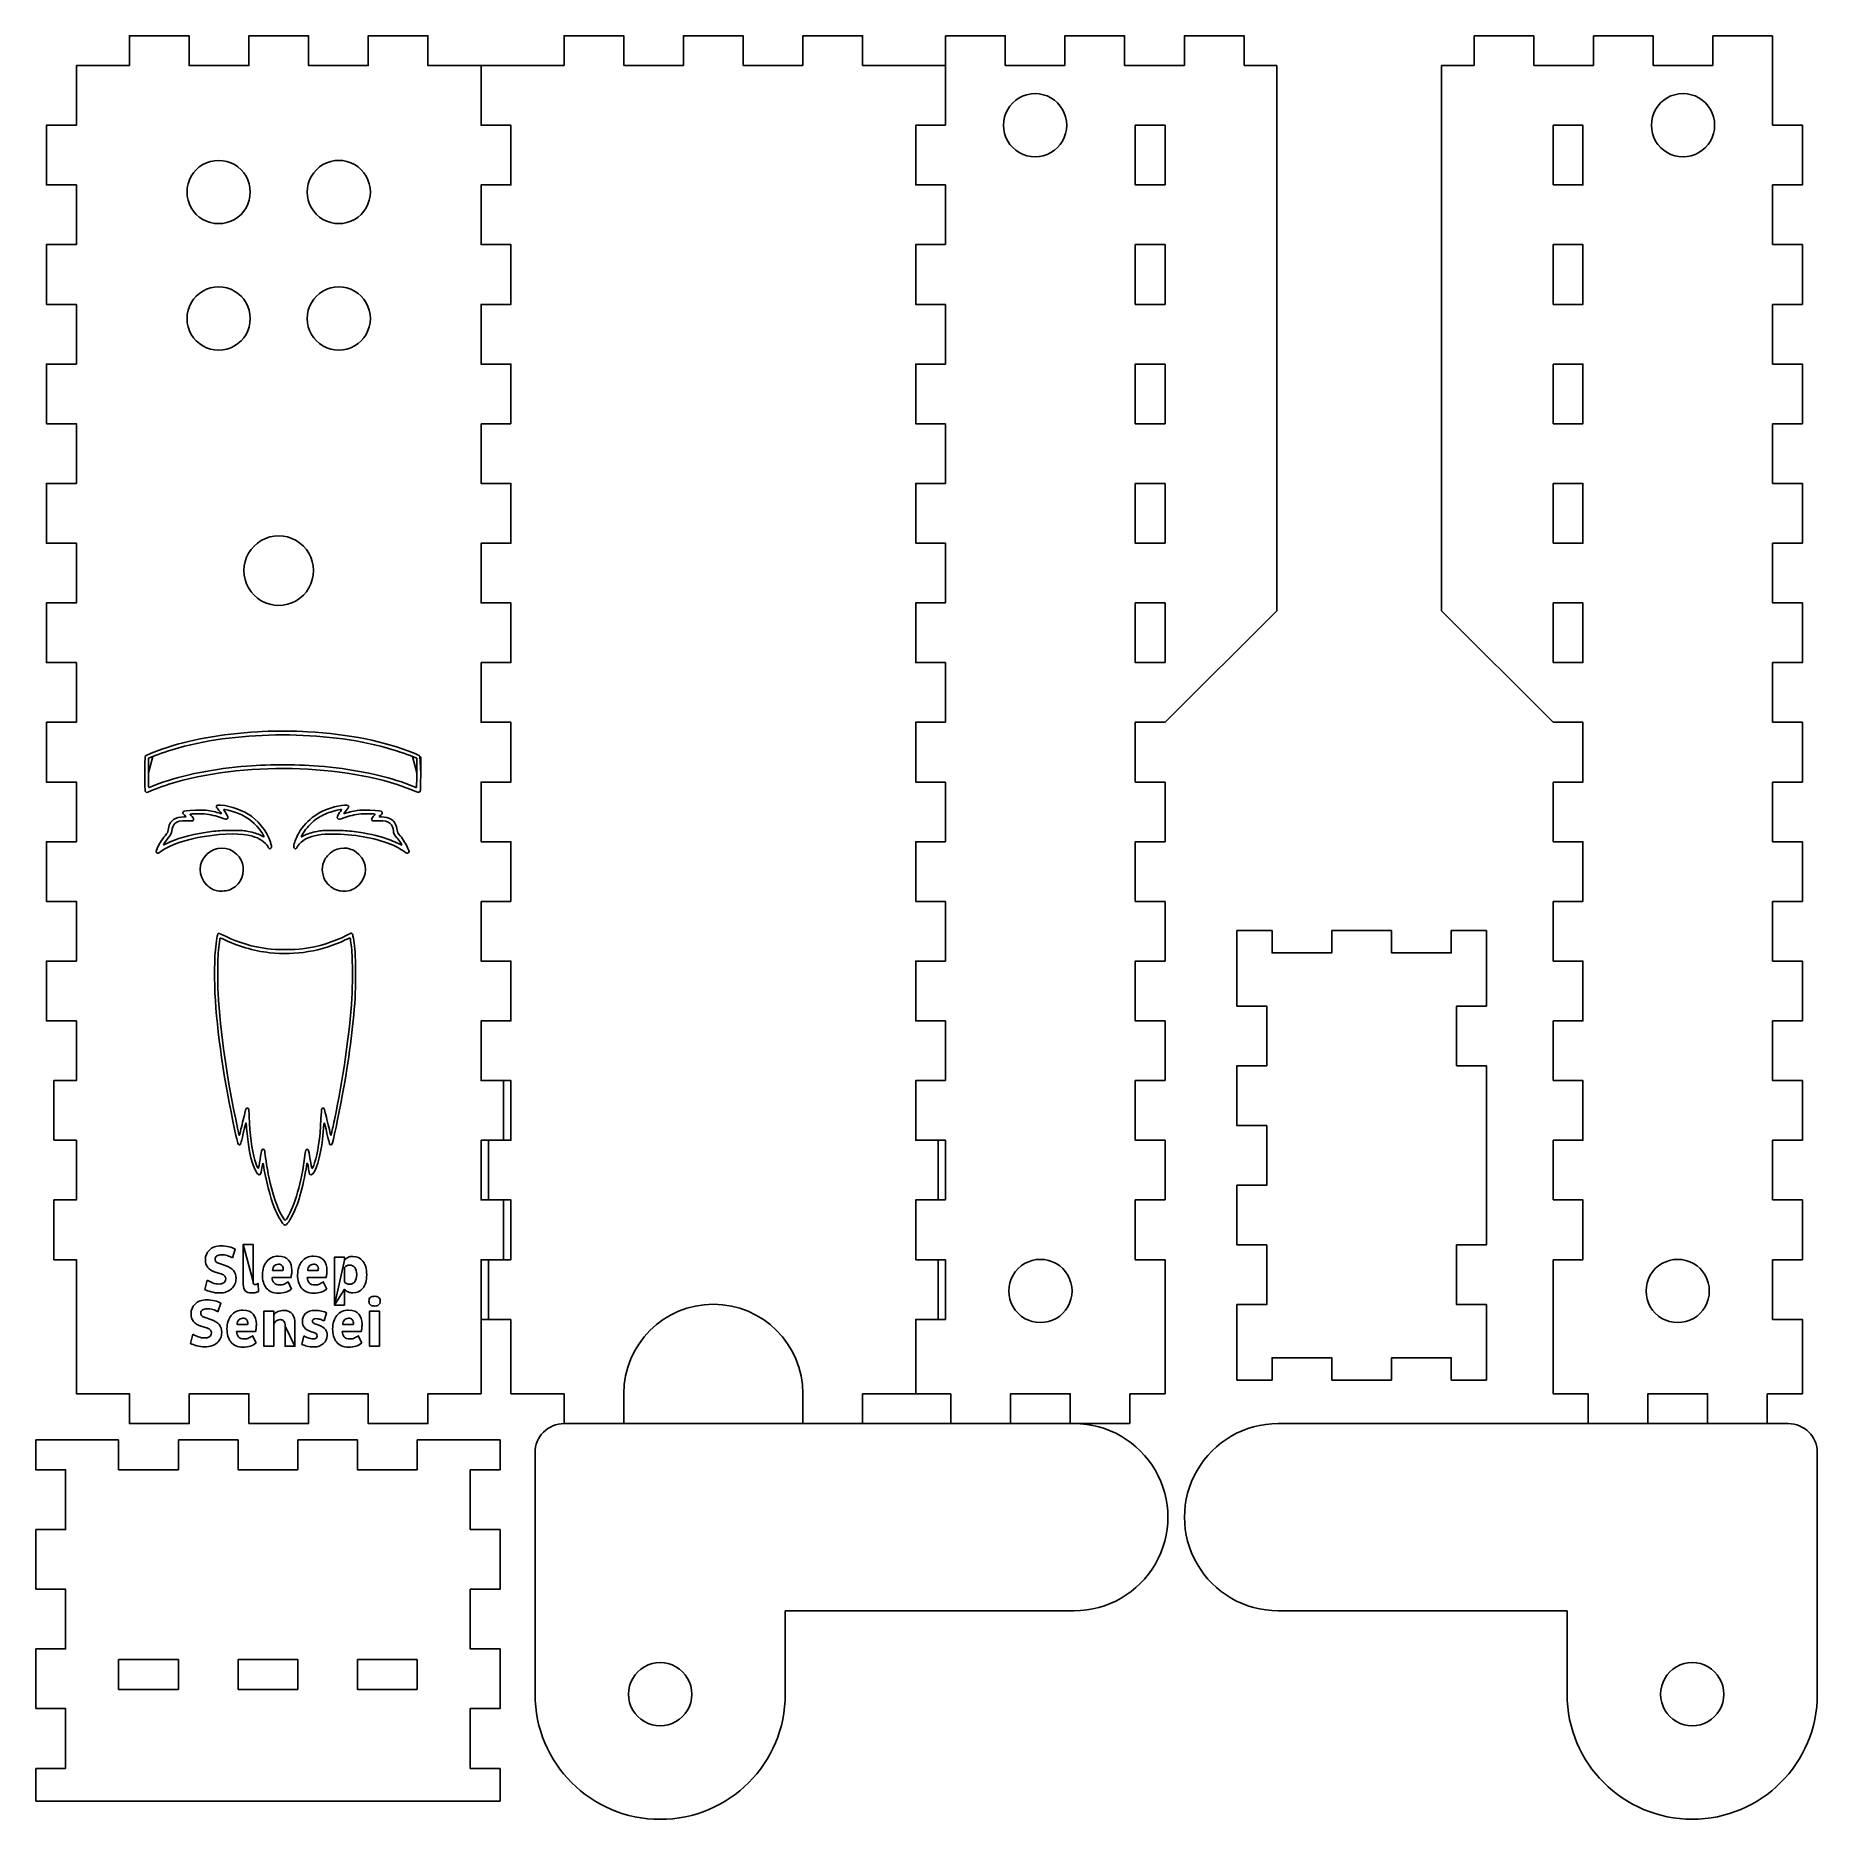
# Model space of a CAD drawing. Extents: x 0.19 to 5.82, y 1.68 to 7.32.
import ezdxf

# ---------------------------------------------------------------- set-up
doc = ezdxf.new("R2010")
doc.units = 0
doc.layers.add('Your_Design', color=7, linetype='CONTINUOUS')

msp = doc.modelspace()

# ---------------------------------------------------------------- linework, layer by layer
at = {"layer": 'Your_Design', "color": 5}
for points in [[(1.856285, 7.228353), (1.425816, 7.228353), (1.425816, 7.322753), (1.237016, 7.322753), (1.237016, 7.228353), (1.048216, 7.228353), (1.048216, 7.322753), (0.859416, 7.322753), (0.859416, 7.228353), (0.670616, 7.228353), (0.670616, 7.322753), (0.481816, 7.322753), (0.481816, 7.228353), (0.313816, 7.228353)], [(1.856285, 7.228353), (1.856285, 7.322753), (2.045085, 7.322753), (2.045085, 7.228353)], [(2.233885, 7.228353), (2.233885, 7.322753), (2.422685, 7.322753), (2.422685, 7.228353)], [(2.611485, 7.228353), (2.611485, 7.322753), (2.800285, 7.322753), (2.800285, 7.228353)], [(3.062754, 7.039553), (3.062754, 7.322753)], [(3.251554, 7.228353), (3.251554, 7.322753), (3.062754, 7.322753)], [(3.629154, 7.228353), (3.629154, 7.322753), (3.440354, 7.322753), (3.440354, 7.228353)], [(4.006754, 7.228353), (4.006754, 7.322753), (3.817954, 7.322753), (3.817954, 7.228353)], [(4.734257, 7.228353), (4.734257, 7.322753)], [(4.734257, 7.322753), (4.923057, 7.322753)], [(4.923057, 7.322753), (4.923057, 7.228353)], [(5.111857, 7.228353), (5.111857, 7.322753)], [(5.111857, 7.322753), (5.300657, 7.322753)], [(5.300657, 7.322753), (5.300657, 7.228353)], [(5.489457, 7.228353), (5.489457, 7.322753)], [(5.489457, 7.322753), (5.678257, 7.322753)], [(5.678257, 7.322753), (5.678257, 7.039553)], [(0.313816, 7.228353), (0.313816, 7.039553), (0.219416, 7.039553), (0.219416, 6.850753), (0.313816, 6.850753), (0.313816, 6.661953), (0.219416, 6.661953), (0.219416, 6.473153), (0.313816, 6.473153), (0.313816, 6.284353), (0.219416, 6.284353), (0.219416, 6.095553)], [(1.593816, 7.228353), (1.593816, 7.039553), (1.688216, 7.039553), (1.688216, 6.850753), (1.593816, 6.850753), (1.593816, 6.661953), (1.688216, 6.661953), (1.688216, 6.473153), (1.593816, 6.473153), (1.593816, 6.284353), (1.688216, 6.284353), (1.688216, 6.095553)], [(2.045085, 7.228353), (2.233885, 7.228353)], [(2.422685, 7.228353), (2.611485, 7.228353)], [(3.062754, 7.228353), (2.800285, 7.228353)], [(3.251554, 7.228353), (3.440354, 7.228353)], [(3.629154, 7.228353), (3.817954, 7.228353)], [(4.006754, 7.228353), (4.109954, 7.228353), (4.109954, 5.504353)], [(4.631057, 7.228353), (4.734257, 7.228353)], [(4.631057, 7.228353), (4.631057, 5.504353)], [(5.111857, 7.228353), (4.923057, 7.228353)], [(5.489457, 7.228353), (5.300657, 7.228353)], [(3.062754, 7.039553), (2.968354, 7.039553), (2.968354, 6.850753), (3.062754, 6.850753)], [(3.757154, 7.039553), (3.662754, 7.039553), (3.662754, 6.850753), (3.757154, 6.850753)], [(3.757154, 7.039553), (3.757154, 6.850753)], [(4.983857, 7.039553), (5.078257, 7.039553), (5.078257, 6.850753), (4.983857, 6.850753)], [(4.983857, 7.039553), (4.983857, 6.850753)], [(5.678257, 7.039553), (5.772657, 7.039553), (5.772657, 6.850753), (5.678257, 6.850753)], [(3.062754, 6.661953), (3.062754, 6.850753)], [(5.678257, 6.661953), (5.678257, 6.850753)], [(3.062754, 6.661953), (2.968354, 6.661953), (2.968354, 6.473153), (3.062754, 6.473153)], [(3.757154, 6.661953), (3.662754, 6.661953), (3.662754, 6.473153), (3.757154, 6.473153)], [(3.757154, 6.661953), (3.757154, 6.473153)], [(4.983857, 6.661953), (5.078257, 6.661953), (5.078257, 6.473153), (4.983857, 6.473153)], [(4.983857, 6.661953), (4.983857, 6.473153)], [(5.678257, 6.661953), (5.772657, 6.661953), (5.772657, 6.473153), (5.678257, 6.473153)], [(3.062754, 6.284353), (3.062754, 6.473153)], [(5.678257, 6.284353), (5.678257, 6.473153)], [(3.062754, 6.284353), (2.968354, 6.284353), (2.968354, 6.095553), (3.062754, 6.095553)], [(3.757154, 6.284353), (3.662754, 6.284353), (3.662754, 6.095553), (3.757154, 6.095553)], [(3.757154, 6.284353), (3.757154, 6.095553)], [(4.983857, 6.284353), (5.078257, 6.284353), (5.078257, 6.095553), (4.983857, 6.095553)], [(4.983857, 6.284353), (4.983857, 6.095553)], [(5.678257, 6.284353), (5.772657, 6.284353), (5.772657, 6.095553), (5.678257, 6.095553)], [(0.243016, 4.018752), (0.313816, 4.018752), (0.313816, 4.207552), (0.219416, 4.207552), (0.219416, 4.396352), (0.313816, 4.396352), (0.313816, 4.585152), (0.219416, 4.585152), (0.219416, 4.773952), (0.313816, 4.773952), (0.313816, 4.962753), (0.219416, 4.962753), (0.219416, 5.151553), (0.313816, 5.151553), (0.313816, 5.340353), (0.219416, 5.340353), (0.219416, 5.529153), (0.313816, 5.529153), (0.313816, 5.717953), (0.219416, 5.717953), (0.219416, 5.906753), (0.313816, 5.906753), (0.313816, 6.095553), (0.219416, 6.095553)], [(1.593816, 5.340353), (1.688216, 5.340353), (1.688216, 5.529153), (1.593816, 5.529153), (1.593816, 5.717953), (1.688216, 5.717953), (1.688216, 5.906753), (1.593816, 5.906753), (1.593816, 6.095553)], [(1.688216, 6.095553), (1.593816, 6.095553)], [(3.062754, 5.906753), (3.062754, 6.095553)], [(5.678257, 5.906753), (5.678257, 6.095553)], [(3.062754, 5.906753), (2.968354, 5.906753), (2.968354, 5.717953)], [(3.757154, 5.906753), (3.662754, 5.906753), (3.662754, 5.717953), (3.757154, 5.717953)], [(3.757154, 5.906753), (3.757154, 5.717953)], [(4.983857, 5.906753), (5.078257, 5.906753), (5.078257, 5.717953), (4.983857, 5.717953)], [(4.983857, 5.906753), (4.983857, 5.717953)], [(5.678257, 5.906753), (5.772657, 5.906753), (5.772657, 5.717953), (5.678257, 5.717953)], [(2.968354, 5.717953), (3.062754, 5.717953)], [(3.062754, 5.529153), (3.062754, 5.717953)], [(5.678257, 5.717953), (5.678257, 5.529153), (5.772657, 5.529153), (5.772657, 5.340353), (5.678257, 5.340353)], [(3.062754, 5.529153), (2.968354, 5.529153), (2.968354, 5.340353), (3.062754, 5.340353)], [(3.757154, 5.529153), (3.662754, 5.529153), (3.662754, 5.340353), (3.757154, 5.340353)], [(3.757154, 5.529153), (3.757154, 5.340353)], [(4.983857, 5.529153), (5.078257, 5.529153), (5.078257, 5.340353), (4.983857, 5.340353)], [(4.983857, 5.529153), (4.983857, 5.340353)], [(4.109954, 5.504353), (3.757154, 5.151553)], [(4.631057, 5.504353), (4.983857, 5.151553)], [(1.688216, 4.585152), (1.688216, 4.773952), (1.593816, 4.773952), (1.593816, 4.962753), (1.688216, 4.962753), (1.688216, 5.151553), (1.593816, 5.151553), (1.593816, 5.340353)], [(3.062754, 5.151553), (3.062754, 5.340353)], [(5.678257, 5.151553), (5.678257, 5.340353)], [(3.062754, 5.151553), (2.968354, 5.151553), (2.968354, 4.962753), (3.062754, 4.962753)], [(3.757154, 5.151553), (3.662754, 5.151553), (3.662754, 4.962753), (3.757154, 4.962753)], [(4.983857, 5.151553), (5.078257, 5.151553), (5.078257, 4.962753), (4.983857, 4.962753)], [(5.678257, 5.151553), (5.772657, 5.151553), (5.772657, 4.962753), (5.678257, 4.962753)], [(3.062754, 4.773952), (3.062754, 4.962753)], [(3.757154, 4.773952), (3.757154, 4.962753)], [(4.983857, 4.773952), (4.983857, 4.962753)], [(5.678257, 4.773952), (5.678257, 4.962753)], [(3.062754, 4.773952), (2.968354, 4.773952), (2.968354, 4.585152)], [(3.757154, 4.773952), (3.662754, 4.773952), (3.662754, 4.585152), (3.757154, 4.585152)], [(4.983857, 4.773952), (5.078257, 4.773952), (5.078257, 4.585152), (4.983857, 4.585152)], [(5.678257, 4.773952), (5.772657, 4.773952), (5.772657, 4.585152), (5.678257, 4.585152)], [(1.593816, 4.585152), (1.688216, 4.585152)], [(1.593816, 3.028353), (1.593816, 3.452352), (1.688216, 3.452352), (1.688216, 3.641152), (1.593816, 3.641152), (1.593816, 3.829952), (1.688216, 3.829952), (1.688216, 4.018752), (1.593816, 4.018752), (1.593816, 4.207552), (1.688216, 4.207552), (1.688216, 4.396352), (1.593816, 4.396352), (1.593816, 4.585152)], [(2.968354, 4.585152), (3.062754, 4.585152)], [(3.062754, 4.396352), (3.062754, 4.585152)], [(3.757154, 4.585152), (3.757154, 4.396352)], [(4.983857, 4.396352), (4.983857, 4.585152)], [(5.678257, 4.396352), (5.678257, 4.585152)], [(3.984343, 3.07136), (3.984343, 3.310229), (4.078743, 3.310229), (4.078743, 3.499029), (3.984343, 3.499029), (3.984343, 3.687829), (4.078743, 3.687829), (4.078743, 3.876629), (3.984343, 3.876629), (3.984343, 4.065429), (4.078743, 4.065429), (4.078743, 4.254229), (3.984343, 4.254229), (3.984343, 4.493098)], [(3.984343, 4.493098), (4.095543, 4.493098)], [(4.095543, 4.493098), (4.095543, 4.422298), (4.284343, 4.422298), (4.284343, 4.493098)], [(4.284343, 4.493098), (4.473143, 4.493098)], [(4.473143, 4.493098), (4.473143, 4.422298), (4.661943, 4.422298), (4.661943, 4.493098)], [(4.661943, 4.493098), (4.773143, 4.493098)], [(4.773143, 4.493098), (4.773143, 4.254229), (4.678743, 4.254229), (4.678743, 4.065429), (4.773143, 4.065429), (4.773143, 3.499029), (4.678743, 3.499029), (4.678743, 3.310229), (4.773143, 3.310229), (4.773143, 3.07136)], [(3.062754, 4.396352), (2.968354, 4.396352), (2.968354, 4.207552), (3.062754, 4.207552)], [(3.757154, 4.396352), (3.662754, 4.396352), (3.662754, 4.207552), (3.757154, 4.207552)], [(4.983857, 4.396352), (5.078257, 4.396352), (5.078257, 4.207552), (4.983857, 4.207552)], [(5.678257, 4.396352), (5.772657, 4.396352), (5.772657, 4.207552), (5.678257, 4.207552)], [(3.062754, 4.018752), (3.062754, 4.207552)], [(3.757154, 4.207552), (3.757154, 4.018752)], [(4.983857, 4.018752), (4.983857, 4.207552)], [(5.678257, 4.207552), (5.678257, 4.018752), (5.772657, 4.018752), (5.772657, 3.829952), (5.678257, 3.829952)], [(0.243016, 4.018752), (0.243016, 3.829952)], [(1.664616, 4.018752), (1.664616, 3.829952)], [(3.062754, 4.018752), (2.968354, 4.018752), (2.968354, 3.829952), (3.062754, 3.829952)], [(3.757154, 4.018752), (3.662754, 4.018752), (3.662754, 3.829952), (3.757154, 3.829952)], [(4.983857, 4.018752), (5.078257, 4.018752), (5.078257, 3.829952), (4.983857, 3.829952)], [(0.243016, 3.641152), (0.313816, 3.641152), (0.313816, 3.829952), (0.243016, 3.829952)], [(1.617416, 3.829952), (1.617416, 3.641152)], [(3.039154, 3.829952), (3.039154, 3.641152)], [(3.062754, 3.641152), (3.062754, 3.829952)], [(3.757154, 3.829952), (3.757154, 3.641152)], [(4.983857, 3.641152), (4.983857, 3.829952)], [(5.678257, 3.641152), (5.678257, 3.829952)], [(0.243016, 3.641152), (0.243016, 3.452352)], [(1.664616, 3.641152), (1.664616, 3.452352)], [(3.062754, 3.641152), (2.968354, 3.641152), (2.968354, 3.452352)], [(3.757154, 3.641152), (3.662754, 3.641152), (3.662754, 3.452352), (3.757154, 3.452352)], [(4.983857, 3.641152), (5.078257, 3.641152), (5.078257, 3.452352), (4.983857, 3.452352)], [(5.678257, 3.641152), (5.772657, 3.641152), (5.772657, 3.452352), (5.678257, 3.452352)], [(1.593954, 3.028353), (1.425885, 3.028353), (1.425885, 2.933953), (1.237085, 2.933953), (1.237085, 3.028353), (1.048285, 3.028353), (1.048285, 2.933953), (0.859485, 2.933953), (0.859485, 3.028353), (0.670685, 3.028353), (0.670685, 2.933953), (0.481885, 2.933953), (0.481885, 3.028353), (0.313816, 3.028353), (0.313816, 3.452352), (0.243016, 3.452352)], [(1.617416, 3.452352), (1.617416, 3.263552)], [(2.968354, 3.452352), (3.062754, 3.452352)], [(3.039154, 3.452352), (3.039154, 3.263552)], [(3.062754, 3.263552), (3.062754, 3.452352)], [(3.757154, 3.452352), (3.757154, 3.028353)], [(5.095057, 3.028353), (4.983857, 3.028353), (4.983857, 3.452352)], [(5.678257, 3.263552), (5.678257, 3.452352)], [(1.688216, 3.263552), (1.593816, 3.263552)], [(1.688216, 3.263552), (1.688216, 3.028353)], [(3.062754, 3.263552), (2.968354, 3.263552), (2.968354, 3.028353)], [(5.678257, 3.263552), (5.772657, 3.263552), (5.772657, 3.028353)], [(4.284343, 3.07136), (4.284343, 3.14216), (4.095543, 3.14216), (4.095543, 3.07136)], [(4.661943, 3.07136), (4.661943, 3.14216), (4.473143, 3.14216), (4.473143, 3.07136)], [(3.984343, 3.07136), (4.095543, 3.07136)], [(4.284343, 3.07136), (4.473143, 3.07136)], [(4.661943, 3.07136), (4.773143, 3.07136)], [(1.856285, 3.028353), (1.688216, 3.028353)], [(1.856285, 3.028353), (1.856285, 2.933953)], [(2.045085, 2.933953), (2.045085, 3.028353)], [(2.611485, 3.028353), (2.611485, 2.933953)], [(2.800285, 2.933953), (2.800285, 3.028353)], [(2.800285, 3.028353), (3.079554, 3.028353)], [(3.079554, 2.933953), (3.079554, 3.028353)], [(3.457154, 2.933953), (3.457154, 3.028353), (3.268354, 3.028353), (3.268354, 2.933953)], [(3.645954, 3.028353), (3.645954, 2.933953)], [(3.645954, 3.028353), (3.757154, 3.028353)], [(5.095057, 3.028353), (5.095057, 2.933953)], [(5.283857, 2.933953), (5.283857, 3.028353), (5.472657, 3.028353), (5.472657, 2.933953)], [(5.661457, 2.933953), (5.661457, 3.028353)], [(5.772657, 3.028353), (5.661457, 3.028353)], [(1.856285, 2.933953), (3.645954, 2.933953)], [(5.728081, 2.933953), (4.114329, 2.933953)], [(0.447672, 2.882265), (0.185202, 2.882265)], [(0.185202, 2.599065), (0.279602, 2.599065), (0.279602, 2.787865), (0.185202, 2.787865), (0.185202, 2.882265)], [(0.447672, 2.882265), (0.447672, 2.787865), (0.636472, 2.787865), (0.636472, 2.882265)], [(0.825272, 2.882265), (0.636472, 2.882265)], [(0.825272, 2.882265), (0.825272, 2.787865), (1.014072, 2.787865), (1.014072, 2.882265)], [(1.202872, 2.882265), (1.014072, 2.882265)], [(1.202872, 2.882265), (1.202872, 2.787865), (1.391672, 2.787865), (1.391672, 2.882265)], [(1.391672, 2.882265), (1.654141, 2.882265)], [(1.559741, 2.787865), (1.654141, 2.787865), (1.654141, 2.882265)], [(1.764552, 2.078399), (1.764552, 2.84222)], [(5.819813, 2.078399), (5.819813, 2.84222)], [(1.559741, 2.032665), (1.654141, 2.032665), (1.654141, 2.221465), (1.559741, 2.221465), (1.559741, 2.410265), (1.654141, 2.410265), (1.654141, 2.599065), (1.559741, 2.599065), (1.559741, 2.787865)], [(0.185202, 2.599065), (0.185202, 2.410265)], [(0.185202, 2.221465), (0.279602, 2.221465), (0.279602, 2.410265), (0.185202, 2.410265)], [(2.55592, 2.342353), (3.470036, 2.342353)], [(2.55592, 2.078399), (2.55592, 2.342353)], [(5.028446, 2.342353), (4.114329, 2.342353)], [(5.028446, 2.078399), (5.028446, 2.342353)], [(0.185202, 2.221465), (0.185202, 2.032665)], [(0.447672, 2.187865), (0.447672, 2.093465), (0.636472, 2.093465), (0.636472, 2.187865)], [(0.447672, 2.187865), (0.636472, 2.187865)], [(0.825272, 2.187865), (0.825272, 2.093465), (1.014072, 2.093465), (1.014072, 2.187865)], [(0.825272, 2.187865), (1.014072, 2.187865)], [(1.202872, 2.187865), (1.202872, 2.093465), (1.391672, 2.093465), (1.391672, 2.187865)], [(1.202872, 2.187865), (1.391672, 2.187865)], [(0.185202, 1.843865), (0.279602, 1.843865), (0.279602, 2.032665), (0.185202, 2.032665)], [(1.559741, 2.032665), (1.559741, 1.843865)], [(0.185202, 1.843865), (0.185202, 1.740665)], [(1.654141, 1.843865), (1.559741, 1.843865)], [(1.654141, 1.843865), (1.654141, 1.740665)], [(0.185202, 1.740665), (1.654141, 1.740665)]]:
    msp.add_lwpolyline(points, dxfattribs=at)
for points in [[(3.445954, 7.039553), (3.445954, 7.039553)], [(5.495057, 7.039553), (5.495057, 7.039553)], [(0.863831, 6.828347), (0.863831, 6.828347)], [(1.243831, 6.828358), (1.243831, 6.828358)], [(0.863843, 6.428347), (0.863843, 6.428347)], [(1.243843, 6.428358), (1.243843, 6.428358)], [(1.063843, 5.631321), (1.063843, 5.631321)], [(3.462754, 3.353449), (3.462754, 3.353449)], [(5.478257, 3.353449), (5.478257, 3.353449)], [(2.260236, 2.078399), (2.260236, 2.078399)], [(5.524129, 2.078399), (5.524129, 2.078399)]]:
    msp.add_lwpolyline(points, close=True, dxfattribs=at)
at = {"layer": 'Your_Design', "color": 1}
for points in [[(0.555447, 5.043374), (0.541996, 5.037697), (0.541996, 4.991518)], [(1.390348, 4.991518), (1.390348, 5.037697), (1.376897, 5.043374)], [(1.400045, 5.044783), (1.40286, 5.041546), (1.40286, 4.98977)], [(0.53325, 4.931562), (0.53325, 4.931563)], [(0.562554, 4.952731), (0.562554, 4.952731)], [(0.567737, 4.739597), (0.567737, 4.739596)], [(0.610816, 4.773356), (0.610816, 4.773356)], [(1.339053, 4.771399), (1.339057, 4.771399)], [(1.350413, 4.743263), (1.350413, 4.743263)], [(0.756102, 4.619411), (0.756102, 4.619411)], [(1.143002, 4.61942), (1.143002, 4.619419)], [(0.969021, 3.564265), (0.969026, 3.564265)], [(0.980188, 3.583677), (0.980188, 3.583677)], [(0.84158, 3.500605), (0.84158, 3.37474)], [(0.872727, 3.383273), (0.872727, 3.500605), (0.84158, 3.500605)], [(0.807209, 3.458579), (0.815956, 3.485885)], [(1.161467, 3.450472), (1.161467, 3.460712), (1.130534, 3.460712), (1.130534, 3.309034)], [(0.727424, 3.387753), (0.72017, 3.358314)], [(0.753023, 3.413139), (0.77201, 3.407166)], [(0.785023, 3.433619), (0.76625, 3.439806)], [(0.93278, 3.39586), (0.992513, 3.39586)], [(0.96734, 3.418473), (0.934487, 3.418473)], [(1.04403, 3.39586), (1.103763, 3.39586)], [(1.07859, 3.418473), (1.045737, 3.418473)], [(1.161467, 3.382633), (1.161467, 3.427219)], [(1.200506, 3.405246), (1.200506, 3.405246)], [(0.890433, 3.351914), (0.889366, 3.37666)], [(0.994646, 3.359594), (0.983339, 3.382633)], [(1.105896, 3.359594), (1.094589, 3.382633)], [(1.130534, 3.309034), (1.161467, 3.309034), (1.161467, 3.35874)], [(0.761793, 3.287912), (0.770539, 3.315219)], [(0.938133, 3.278312), (0.938133, 3.290046), (0.9072, 3.290046), (0.9072, 3.178474), (0.938133, 3.178474), (0.938133, 3.247379)], [(1.09809, 3.258899), (1.105343, 3.284712)], [(1.23902, 3.321405), (1.23902, 3.321405)], [(1.272513, 3.178474), (1.272513, 3.290046), (1.241367, 3.290046), (1.241367, 3.178474), (1.272513, 3.178474)], [(0.682007, 3.217086), (0.674754, 3.187647)], [(0.707607, 3.242473), (0.726593, 3.2365)], [(0.739606, 3.262953), (0.720833, 3.269139)], [(0.820697, 3.225193), (0.880429, 3.225193)], [(0.855256, 3.247806), (0.822403, 3.247806)], [(0.974186, 3.242046), (0.974186, 3.178474), (1.005332, 3.178474)], [(1.005332, 3.178474), (1.005332, 3.248446)], [(1.05457, 3.22562), (1.06481, 3.221993)], [(1.081236, 3.245033), (1.070997, 3.248659)], [(1.154863, 3.225193), (1.214596, 3.225193)], [(1.189423, 3.247806), (1.15657, 3.247806)], [(0.882563, 3.188927), (0.871256, 3.211967)], [(1.033237, 3.211327), (1.027264, 3.184447)], [(1.216729, 3.188927), (1.205423, 3.211967)]]:
    msp.add_lwpolyline(points, close=True, dxfattribs=at)
at = {"layer": 'Your_Design', "color": 5}
for points in [[(3.295954, 7.126155), (3.265014, 7.108292), (3.245954, 7.075279), (3.245954, 7.039553)], [(3.395954, 7.126155), (3.365014, 7.144018), (3.326894, 7.144018), (3.295954, 7.126155)], [(3.445954, 7.039553), (3.445954, 7.075279), (3.426894, 7.108292), (3.395954, 7.126155)], [(5.345057, 7.126155), (5.314117, 7.108292), (5.295057, 7.075279), (5.295057, 7.039553)], [(5.445057, 7.126155), (5.414117, 7.144018), (5.375998, 7.144018), (5.345057, 7.126155)], [(5.495057, 7.039553), (5.495057, 7.075279), (5.475998, 7.108292), (5.445057, 7.126155)], [(3.245954, 7.039553), (3.245954, 7.003826), (3.265014, 6.970813), (3.295954, 6.95295)], [(3.395954, 6.95295), (3.426894, 6.970813), (3.445954, 7.003826), (3.445954, 7.039553)], [(5.295057, 7.039553), (5.295057, 7.003826), (5.314117, 6.970813), (5.345057, 6.95295)], [(5.445057, 6.95295), (5.475998, 6.970813), (5.495057, 7.003826), (5.495057, 7.039553)], [(3.295954, 6.95295), (3.326894, 6.935087), (3.365014, 6.935087), (3.395954, 6.95295)], [(5.345057, 6.95295), (5.375998, 6.935087), (5.414117, 6.935087), (5.445057, 6.95295)], [(0.713831, 6.914949), (0.682891, 6.897086), (0.663831, 6.864073), (0.663831, 6.828347)], [(0.813831, 6.914949), (0.782891, 6.932812), (0.744771, 6.932812), (0.713831, 6.914949)], [(0.863831, 6.828347), (0.863831, 6.864073), (0.844771, 6.897086), (0.813831, 6.914949)], [(1.093831, 6.914961), (1.062891, 6.897098), (1.043831, 6.864085), (1.043831, 6.828358)], [(1.193831, 6.914961), (1.162891, 6.932824), (1.124771, 6.932824), (1.093831, 6.914961)], [(1.243831, 6.828358), (1.243831, 6.864085), (1.224771, 6.897098), (1.193831, 6.914961)], [(0.663831, 6.828347), (0.663831, 6.79262), (0.682891, 6.759607), (0.713831, 6.741744)], [(0.813831, 6.741744), (0.844771, 6.759607), (0.863831, 6.79262), (0.863831, 6.828347)], [(1.043831, 6.828358), (1.043831, 6.792632), (1.062891, 6.759619), (1.093831, 6.741756)], [(1.193831, 6.741756), (1.224771, 6.759619), (1.243831, 6.792632), (1.243831, 6.828358)], [(0.713831, 6.741744), (0.744771, 6.723881), (0.782891, 6.723881), (0.813831, 6.741744)], [(1.093831, 6.741756), (1.124771, 6.723893), (1.162891, 6.723893), (1.193831, 6.741756)], [(0.713843, 6.514949), (0.682903, 6.497086), (0.663843, 6.464073), (0.663843, 6.428347)], [(0.813843, 6.514949), (0.782903, 6.532812), (0.744783, 6.532812), (0.713843, 6.514949)], [(0.863843, 6.428347), (0.863843, 6.464073), (0.844783, 6.497086), (0.813843, 6.514949)], [(1.093843, 6.514961), (1.062903, 6.497098), (1.043843, 6.464085), (1.043843, 6.428358)], [(1.193843, 6.514961), (1.162903, 6.532824), (1.124783, 6.532824), (1.093843, 6.514961)], [(1.243843, 6.428358), (1.243843, 6.464085), (1.224783, 6.497098), (1.193843, 6.514961)], [(0.663843, 6.428347), (0.663843, 6.39262), (0.682903, 6.359607), (0.713843, 6.341744)], [(0.813843, 6.341744), (0.844783, 6.359607), (0.863843, 6.39262), (0.863843, 6.428347)], [(1.043843, 6.428358), (1.043843, 6.392632), (1.062903, 6.359619), (1.093843, 6.341756)], [(1.193843, 6.341756), (1.224783, 6.359619), (1.243843, 6.392632), (1.243843, 6.428358)], [(0.713843, 6.341744), (0.744783, 6.323881), (0.782903, 6.323881), (0.813843, 6.341744)], [(1.093843, 6.341756), (1.124783, 6.323893), (1.162903, 6.323893), (1.193843, 6.341756)], [(0.898843, 5.726583), (0.864809, 5.706934), (0.843843, 5.67062), (0.843843, 5.631321)], [(1.008843, 5.726583), (0.974809, 5.746233), (0.932877, 5.746233), (0.898843, 5.726583)], [(1.063843, 5.631321), (1.063843, 5.67062), (1.042877, 5.706934), (1.008843, 5.726583)], [(0.843843, 5.631321), (0.843843, 5.592021), (0.864809, 5.555707), (0.898843, 5.536058)], [(1.008843, 5.536058), (1.042877, 5.555707), (1.063843, 5.592021), (1.063843, 5.631321)], [(0.898843, 5.536058), (0.932877, 5.516408), (0.974809, 5.516408), (1.008843, 5.536058)], [(3.412754, 3.440051), (3.381814, 3.457915), (3.343694, 3.457915), (3.312754, 3.440051)], [(5.428257, 3.440051), (5.397317, 3.457915), (5.359198, 3.457915), (5.328257, 3.440051)], [(3.312754, 3.440051), (3.281814, 3.422188), (3.262754, 3.389175), (3.262754, 3.353449)], [(3.462754, 3.353449), (3.462754, 3.389175), (3.443694, 3.422188), (3.412754, 3.440051)], [(5.328257, 3.440051), (5.297317, 3.422188), (5.278257, 3.389175), (5.278257, 3.353449)], [(5.478257, 3.353449), (5.478257, 3.389175), (5.459198, 3.422188), (5.428257, 3.440051)], [(3.262754, 3.353449), (3.262754, 3.317722), (3.281814, 3.284709), (3.312754, 3.266846)], [(3.412754, 3.266846), (3.443694, 3.284709), (3.462754, 3.317722), (3.462754, 3.353449)], [(5.278257, 3.353449), (5.278257, 3.317722), (5.297317, 3.284709), (5.328257, 3.266846)], [(5.428257, 3.266846), (5.459198, 3.284709), (5.478257, 3.317722), (5.478257, 3.353449)], [(2.328285, 3.311553), (2.171878, 3.311553), (2.045085, 3.18476), (2.045085, 3.028353)], [(2.611485, 3.028353), (2.611485, 3.18476), (2.484692, 3.311553), (2.328285, 3.311553)], [(3.312754, 3.266846), (3.343694, 3.248983), (3.381814, 3.248983), (3.412754, 3.266846)], [(5.328257, 3.266846), (5.359198, 3.248983), (5.397317, 3.248983), (5.428257, 3.266846)], [(1.856285, 2.933953), (1.831956, 2.933953), (1.808623, 2.924288), (1.79142, 2.907085)], [(3.726206, 2.786053), (3.673367, 2.877574), (3.575715, 2.933953), (3.470036, 2.933953)], [(4.114329, 2.933953), (4.00865, 2.933953), (3.910999, 2.877574), (3.858159, 2.786053)], [(5.792946, 2.907085), (5.775743, 2.924288), (5.75241, 2.933953), (5.728081, 2.933953)], [(1.79142, 2.907085), (1.774217, 2.889882), (1.764552, 2.866549), (1.764552, 2.84222)], [(5.819813, 2.84222), (5.819813, 2.866549), (5.810149, 2.889882), (5.792946, 2.907085)], [(3.726206, 2.490253), (3.779046, 2.581774), (3.779046, 2.694532), (3.726206, 2.786053)], [(3.858159, 2.786053), (3.80532, 2.694532), (3.80532, 2.581774), (3.858159, 2.490253)], [(3.470036, 2.342353), (3.575715, 2.342353), (3.673367, 2.398732), (3.726206, 2.490253)], [(3.858159, 2.490253), (3.910999, 2.398732), (4.00865, 2.342353), (4.114329, 2.342353)], [(2.110236, 2.165002), (2.079296, 2.147138), (2.060236, 2.114126), (2.060236, 2.078399)], [(2.210236, 2.165002), (2.179296, 2.182865), (2.141176, 2.182865), (2.110236, 2.165002)], [(2.260236, 2.078399), (2.260236, 2.114126), (2.241176, 2.147138), (2.210236, 2.165002)], [(5.374129, 2.165002), (5.343189, 2.147138), (5.324129, 2.114126), (5.324129, 2.078399)], [(5.474129, 2.165002), (5.443189, 2.182865), (5.40507, 2.182865), (5.374129, 2.165002)], [(5.524129, 2.078399), (5.524129, 2.114126), (5.50507, 2.147138), (5.474129, 2.165002)], [(1.764552, 2.078399), (1.764553, 1.859869), (1.941706, 1.682715), (2.160236, 1.682715)], [(2.060236, 2.078399), (2.060236, 2.042672), (2.079296, 2.00966), (2.110236, 1.991797)], [(2.160236, 1.682715), (2.378767, 1.682715), (2.55592, 1.859869), (2.55592, 2.078399)], [(2.210236, 1.991797), (2.241176, 2.00966), (2.260236, 2.042672), (2.260236, 2.078399)], [(5.028446, 2.078399), (5.028631, 1.86), (5.20573, 1.683051), (5.424129, 1.683051)], [(5.324129, 2.078399), (5.324129, 2.042672), (5.343189, 2.00966), (5.374129, 1.991797)], [(5.424129, 1.683051), (5.642528, 1.683051), (5.819628, 1.86), (5.819813, 2.078399)], [(5.474129, 1.991797), (5.50507, 2.00966), (5.524129, 2.042672), (5.524129, 2.078399)], [(2.110236, 1.991797), (2.141176, 1.973933), (2.179296, 1.973933), (2.210236, 1.991797)], [(5.374129, 1.991797), (5.40507, 1.973933), (5.443189, 1.973933), (5.474129, 1.991797)]]:
    msp.add_open_spline(points, degree=3, dxfattribs=at)
at = {"layer": 'Your_Design', "color": 1}
for points in [[(0.584539, 5.067078), (0.669202, 5.096226), (0.771013, 5.114668), (0.887343, 5.121929)], [(1.294626, 5.071054), (1.097202, 5.1253), (0.835141, 5.1253), (0.637717, 5.071054)], [(0.887343, 5.121929), (0.918808, 5.123893), (1.013537, 5.123893), (1.045001, 5.121929)], [(1.045001, 5.121929), (1.176991, 5.113691), (1.289125, 5.091323), (1.379087, 5.055287)], [(0.530735, 4.988368), (0.530735, 5.03822), (0.530914, 5.042878), (0.532925, 5.045335)], [(0.532925, 5.045335), (0.535178, 5.048088), (0.561104, 5.05901), (0.584539, 5.067078)], [(0.637717, 5.071054), (0.612913, 5.064238), (0.573322, 5.050918), (0.555447, 5.043374)], [(1.387168, 4.932963), (1.189193, 5.017073), (0.863743, 5.029639), (0.628432, 4.962259)], [(1.376897, 5.043374), (1.359022, 5.050918), (1.319431, 5.064238), (1.294626, 5.071054)], [(1.379087, 5.055287), (1.390834, 5.050581), (1.398222, 5.046878), (1.400045, 5.044783)], [(0.53325, 4.931563), (0.530809, 4.934004), (0.530735, 4.93566), (0.530735, 4.988368)], [(0.541996, 4.991518), (0.541996, 4.966119), (0.542379, 4.945338), (0.542847, 4.945338)], [(0.562554, 4.952731), (0.633612, 4.980589), (0.734918, 5.002527), (0.834165, 5.011547)], [(0.834165, 5.011547), (0.883074, 5.015993), (0.909426, 5.017101), (0.966172, 5.017101)], [(0.966172, 5.017101), (1.022918, 5.017101), (1.04927, 5.015993), (1.09818, 5.011547)], [(1.09818, 5.011547), (1.197427, 5.002527), (1.298733, 4.980589), (1.36979, 4.952731)], [(1.389498, 4.945338), (1.389965, 4.945338), (1.390348, 4.966119), (1.390348, 4.991518)], [(1.40286, 4.98977), (1.40286, 4.960016), (1.402354, 4.936661), (1.401669, 4.93486)], [(0.540444, 4.931018), (0.536011, 4.929152), (0.535631, 4.929181), (0.53325, 4.931562)], [(0.628432, 4.962259), (0.599507, 4.953976), (0.570673, 4.943739), (0.540444, 4.931018)], [(0.542847, 4.945338), (0.543314, 4.945338), (0.552182, 4.948665), (0.562554, 4.952731)], [(1.36979, 4.952731), (1.380162, 4.948665), (1.38903, 4.945338), (1.389498, 4.945338)], [(1.401669, 4.93486), (1.399537, 4.929252), (1.396758, 4.928888), (1.387168, 4.932963)], [(0.621314, 4.843892), (0.628139, 4.848588), (0.643281, 4.852746), (0.653558, 4.852746)], [(0.655813, 4.858052), (0.65084, 4.861492), (0.649573, 4.865051), (0.651974, 4.86884)], [(0.651974, 4.86884), (0.6538, 4.871722), (0.662922, 4.872856), (0.69027, 4.873603)], [(0.653558, 4.852746), (0.657577, 4.852746), (0.660844, 4.853168), (0.660818, 4.853684)], [(0.660818, 4.853684), (0.660793, 4.8542), (0.65854, 4.856166), (0.655813, 4.858052)], [(0.673601, 4.860893), (0.673176, 4.860468), (0.674653, 4.858694), (0.676882, 4.856949)], [(0.717798, 4.861653), (0.70237, 4.86302), (0.675262, 4.862554), (0.673601, 4.860893)], [(0.676882, 4.856949), (0.681043, 4.853692), (0.68464, 4.848043), (0.68464, 4.844764)], [(0.69027, 4.873603), (0.711154, 4.874173), (0.71944, 4.873894), (0.730647, 4.872245)], [(0.772863, 4.849543), (0.756306, 4.855796), (0.737691, 4.85989), (0.717798, 4.861653)], [(0.730647, 4.872245), (0.743346, 4.870376), (0.76436, 4.865639), (0.770038, 4.863365)], [(0.76472, 4.873187), (0.753038, 4.886347), (0.754605, 4.891234), (0.770046, 4.889799)], [(0.770038, 4.863365), (0.773877, 4.861828), (0.772427, 4.864504), (0.76472, 4.873187)], [(0.770046, 4.889799), (0.804174, 4.886627), (0.841666, 4.873), (0.867647, 4.854324)], [(0.780055, 4.876006), (0.779728, 4.875678), (0.782286, 4.871184), (0.78574, 4.86602)], [(0.814991, 4.867897), (0.803728, 4.871705), (0.781024, 4.876974), (0.780055, 4.876006)], [(0.78574, 4.86602), (0.792855, 4.855382), (0.794714, 4.84967), (0.791958, 4.846914)], [(0.891507, 4.814896), (0.87353, 4.838422), (0.846216, 4.857342), (0.814991, 4.867897)], [(0.867647, 4.854324), (0.897298, 4.833011), (0.923835, 4.794926), (0.930209, 4.764537)], [(1.017046, 4.800818), (1.042765, 4.845798), (1.085258, 4.875207), (1.140743, 4.886426)], [(1.117353, 4.867897), (1.103396, 4.863179), (1.087825, 4.855574), (1.075657, 4.847532)], [(1.152289, 4.876005), (1.15132, 4.876974), (1.128616, 4.871704), (1.117353, 4.867897)], [(1.140387, 4.846914), (1.137631, 4.84967), (1.13949, 4.855382), (1.146605, 4.86602)], [(1.140743, 4.886426), (1.176138, 4.893583), (1.182812, 4.890296), (1.167624, 4.873187)], [(1.146605, 4.86602), (1.150059, 4.871184), (1.152617, 4.875678), (1.152289, 4.876005)], [(1.167624, 4.873187), (1.159917, 4.864504), (1.158468, 4.861827), (1.162306, 4.863365)], [(1.214546, 4.861653), (1.194653, 4.859889), (1.176038, 4.855796), (1.159482, 4.849543)], [(1.162306, 4.863365), (1.167985, 4.865639), (1.188998, 4.870376), (1.201698, 4.872245)], [(1.201698, 4.872245), (1.212904, 4.873894), (1.22119, 4.874173), (1.242074, 4.873602)], [(1.258743, 4.860893), (1.257082, 4.862554), (1.229974, 4.86302), (1.214546, 4.861653)], [(1.242074, 4.873602), (1.269423, 4.872856), (1.278545, 4.871721), (1.28037, 4.868839)], [(1.247705, 4.844764), (1.247705, 4.848043), (1.251301, 4.853692), (1.255462, 4.856949)], [(1.255462, 4.856949), (1.257691, 4.858693), (1.259168, 4.860468), (1.258743, 4.860893)], [(1.271526, 4.853684), (1.271504, 4.853168), (1.274767, 4.852745), (1.278786, 4.852745)], [(1.276531, 4.858052), (1.273804, 4.856166), (1.271552, 4.8542), (1.271526, 4.853684)], [(1.28037, 4.868839), (1.282771, 4.865051), (1.281504, 4.861491), (1.276531, 4.858052)], [(1.278786, 4.852745), (1.289063, 4.852745), (1.304206, 4.848587), (1.31103, 4.843892)], [(0.594416, 4.792577), (0.602365, 4.802126), (0.603252, 4.803754), (0.603967, 4.810095)], [(0.603967, 4.810095), (0.605692, 4.825409), (0.611829, 4.837366), (0.621314, 4.843892)], [(0.615793, 4.808592), (0.615755, 4.801525), (0.61245, 4.794796), (0.604708, 4.786029)], [(0.610816, 4.773356), (0.645417, 4.78831), (0.687414, 4.798881), (0.740946, 4.80611)], [(0.625832, 4.831953), (0.620211, 4.826874), (0.615835, 4.816692), (0.615793, 4.808592)], [(0.663072, 4.839909), (0.641673, 4.84071), (0.633622, 4.83899), (0.625832, 4.831953)], [(0.682802, 4.841077), (0.681291, 4.839566), (0.677784, 4.839359), (0.663072, 4.839909)], [(0.68464, 4.844764), (0.68464, 4.843746), (0.683813, 4.842088), (0.682802, 4.841077)], [(0.87111, 4.791363), (0.836342, 4.800916), (0.78324, 4.800726), (0.719387, 4.790819)], [(0.740946, 4.80611), (0.762701, 4.809048), (0.76955, 4.809415), (0.804135, 4.809491)], [(0.791958, 4.846914), (0.789134, 4.84409), (0.78625, 4.844487), (0.772863, 4.849543)], [(0.804135, 4.809491), (0.839931, 4.809569), (0.844034, 4.809353), (0.857313, 4.806676)], [(0.857313, 4.806676), (0.874577, 4.803194), (0.886909, 4.799201), (0.898645, 4.79329)], [(0.907363, 4.789928), (0.907363, 4.7918), (0.898546, 4.805683), (0.891507, 4.814896)], [(1.002135, 4.764537), (1.004098, 4.773897), (1.010349, 4.789105), (1.017046, 4.800818)], [(1.0354, 4.8077), (1.02936, 4.798698), (1.024981, 4.791093), (1.024981, 4.789603)], [(1.033699, 4.79329), (1.045436, 4.799201), (1.057768, 4.803194), (1.075031, 4.806676)], [(1.075657, 4.847532), (1.063084, 4.839222), (1.043646, 4.819989), (1.0354, 4.8077)], [(1.126333, 4.798156), (1.086289, 4.798245), (1.063549, 4.794411), (1.041629, 4.783855)], [(1.075031, 4.806676), (1.088311, 4.809353), (1.092414, 4.80957), (1.12821, 4.809491)], [(1.304391, 4.767523), (1.258627, 4.785703), (1.187073, 4.798013), (1.126333, 4.798156)], [(1.12821, 4.809491), (1.162795, 4.809413), (1.169643, 4.809048), (1.191398, 4.80611)], [(1.159482, 4.849543), (1.146094, 4.844487), (1.143211, 4.84409), (1.140387, 4.846914)], [(1.191398, 4.80611), (1.233095, 4.800479), (1.266412, 4.793178), (1.29586, 4.78322)], [(1.249542, 4.841077), (1.248532, 4.842088), (1.247705, 4.843747), (1.247705, 4.844764)], [(1.269273, 4.839909), (1.25456, 4.839358), (1.251053, 4.839566), (1.249542, 4.841077)], [(1.306512, 4.831953), (1.298722, 4.83899), (1.290671, 4.84071), (1.269273, 4.839909)], [(1.316551, 4.808592), (1.316507, 4.816692), (1.312133, 4.826874), (1.306512, 4.831953)], [(1.31103, 4.843892), (1.320515, 4.837366), (1.326653, 4.825409), (1.328378, 4.810094)], [(1.327636, 4.786029), (1.319894, 4.794796), (1.316588, 4.801525), (1.316551, 4.808592)], [(1.328378, 4.810094), (1.329092, 4.803754), (1.32998, 4.802126), (1.337929, 4.792577)], [(0.567737, 4.739596), (0.565153, 4.74218), (0.565149, 4.742155), (0.56966, 4.752827)], [(0.582325, 4.743632), (0.573907, 4.73726), (0.570904, 4.73643), (0.567737, 4.739597)], [(0.56966, 4.752827), (0.575116, 4.765737), (0.584157, 4.780254), (0.594416, 4.792577)], [(0.719387, 4.790819), (0.660593, 4.781696), (0.609272, 4.764028), (0.582325, 4.743632)], [(0.604708, 4.786029), (0.596907, 4.777195), (0.588133, 4.764484), (0.58914, 4.763477)], [(0.58914, 4.763477), (0.589544, 4.763073), (0.592193, 4.764097), (0.595027, 4.765751)], [(0.595027, 4.765751), (0.597861, 4.767406), (0.604966, 4.770828), (0.610816, 4.773356)], [(0.727114, 4.735216), (0.753847, 4.760296), (0.794337, 4.760061), (0.820776, 4.734673)], [(0.918053, 4.760561), (0.912028, 4.772444), (0.891902, 4.78565), (0.87111, 4.791363)], [(0.898645, 4.79329), (0.90344, 4.790876), (0.907363, 4.789363), (0.907363, 4.789928)], [(0.929462, 4.754655), (0.925886, 4.749197), (0.923077, 4.750652), (0.918053, 4.760561)], [(0.930209, 4.764537), (0.931402, 4.758852), (0.931296, 4.757454), (0.929462, 4.754655)], [(1.002883, 4.754654), (1.001048, 4.757453), (1.000943, 4.758851), (1.002135, 4.764537)], [(1.014292, 4.76056), (1.009268, 4.750651), (1.006458, 4.749197), (1.002883, 4.754654)], [(1.041629, 4.783855), (1.030136, 4.77832), (1.018093, 4.768058), (1.014292, 4.76056)], [(1.024981, 4.789603), (1.024981, 4.789217), (1.028904, 4.790876), (1.033699, 4.79329)], [(1.099695, 4.718016), (1.104421, 4.726894), (1.119015, 4.7412), (1.128326, 4.746082)], [(1.128326, 4.746082), (1.154684, 4.759902), (1.186387, 4.755101), (1.207519, 4.734089)], [(1.29586, 4.78322), (1.310329, 4.778327), (1.334397, 4.768054), (1.339086, 4.76477)], [(1.350413, 4.743263), (1.34227, 4.749828), (1.321877, 4.760577), (1.304391, 4.767523)], [(1.339057, 4.771399), (1.336312, 4.77544), (1.331173, 4.782024), (1.327636, 4.786029)], [(1.337929, 4.792577), (1.348187, 4.780254), (1.357228, 4.765736), (1.362684, 4.752826)], [(1.339086, 4.76477), (1.344182, 4.761201), (1.34417, 4.76387), (1.339053, 4.771399)], [(1.364608, 4.739596), (1.361455, 4.736443), (1.357655, 4.737425), (1.350413, 4.743263)], [(1.362684, 4.752826), (1.367195, 4.742154), (1.367191, 4.74218), (1.364608, 4.739596)], [(0.725787, 4.637511), (0.698173, 4.664804), (0.698768, 4.708624), (0.727114, 4.735216)], [(0.820776, 4.734673), (0.844112, 4.712264), (0.848572, 4.678158), (0.831889, 4.649691)], [(1.091298, 4.685703), (1.091298, 4.694211), (1.095374, 4.709898), (1.099695, 4.718016)], [(1.100228, 4.652636), (1.095552, 4.660966), (1.091298, 4.676719), (1.091298, 4.685703)], [(1.207519, 4.734089), (1.234988, 4.706776), (1.235321, 4.665292), (1.20829, 4.638106)], [(0.756102, 4.619411), (0.745181, 4.622471), (0.734629, 4.628772), (0.725787, 4.637511)], [(0.831889, 4.649691), (0.824995, 4.637927), (0.810189, 4.626027), (0.796216, 4.621021)], [(1.143002, 4.619419), (1.124628, 4.624371), (1.1095, 4.636119), (1.100228, 4.652636)], [(1.20829, 4.638106), (1.194123, 4.623856), (1.178859, 4.617433), (1.159541, 4.617591)], [(0.796216, 4.621021), (0.786699, 4.61761), (0.765555, 4.616762), (0.756102, 4.619411)], [(1.159541, 4.617591), (1.154008, 4.617636), (1.146566, 4.618459), (1.143002, 4.61942)], [(0.752239, 4.41418), (0.753605, 4.434817), (0.757913, 4.471598), (0.759814, 4.478857)], [(0.759814, 4.478857), (0.760523, 4.481565), (0.761997, 4.483783), (0.763379, 4.484222)], [(0.768591, 4.468801), (0.767233, 4.466603), (0.763755, 4.436453), (0.76222, 4.413555)], [(0.763379, 4.484222), (0.764904, 4.484705), (0.773399, 4.481226), (0.787438, 4.474367)], [(0.777496, 4.466483), (0.771256, 4.469651), (0.769413, 4.47013), (0.768591, 4.468801)], [(0.92488, 4.423065), (0.875069, 4.428557), (0.820619, 4.444597), (0.777496, 4.466483)], [(0.787438, 4.474367), (0.828653, 4.45423), (0.870726, 4.441791), (0.919877, 4.435211)], [(1.164187, 4.463284), (1.08896, 4.427548), (1.007855, 4.413917), (0.92488, 4.423065)], [(1.028736, 4.435244), (1.080249, 4.442237), (1.128276, 4.456922), (1.168777, 4.478066)], [(1.179516, 4.469647), (1.179174, 4.469989), (1.172276, 4.467126), (1.164187, 4.463284)], [(1.168777, 4.478066), (1.175948, 4.48181), (1.182551, 4.484873), (1.18345, 4.484873)], [(1.185378, 4.424816), (1.18355, 4.44511), (1.180466, 4.468697), (1.179516, 4.469647)], [(1.18345, 4.484873), (1.184349, 4.484873), (1.185891, 4.483606), (1.186877, 4.482057)], [(1.186877, 4.482057), (1.188936, 4.478822), (1.193034, 4.451284), (1.195396, 4.424812)], [(0.752248, 4.294686), (0.750627, 4.325697), (0.750621, 4.389768), (0.752239, 4.41418)], [(0.76222, 4.413555), (0.760629, 4.389833), (0.760645, 4.325556), (0.762251, 4.294686)], [(0.919877, 4.435211), (0.94403, 4.431977), (1.004794, 4.431998), (1.028736, 4.435244)], [(1.185356, 4.279671), (1.187464, 4.311037), (1.187478, 4.401502), (1.185378, 4.424816)], [(1.195396, 4.424812), (1.19751, 4.401116), (1.19748, 4.311909), (1.19534, 4.279667)], [(0.815396, 3.859874), (0.780655, 4.021213), (0.758609, 4.173015), (0.752248, 4.294686)], [(0.762251, 4.294686), (0.768386, 4.17671), (0.791835, 4.01397), (0.823626, 3.868734)], [(1.130042, 3.894559), (1.157834, 4.026698), (1.177604, 4.164346), (1.185356, 4.279671)], [(1.19534, 4.279667), (1.189124, 4.185699), (1.17608, 4.085742), (1.155035, 3.970801)], [(1.155035, 3.970801), (1.143483, 3.907711), (1.124859, 3.820082), (1.122363, 3.817074)], [(0.839783, 3.886776), (0.844761, 3.908454), (0.849628, 3.927458), (0.8506, 3.929006)], [(0.8506, 3.929006), (0.852704, 3.932362), (0.856774, 3.93269), (0.858358, 3.929632)], [(0.858358, 3.929632), (0.858982, 3.928427), (0.859872, 3.917307), (0.860338, 3.904919)], [(0.860338, 3.904919), (0.862427, 3.849307), (0.868891, 3.799362), (0.878152, 3.767281)], [(1.067392, 3.758717), (1.077739, 3.788976), (1.084386, 3.834896), (1.087559, 3.898038)], [(1.087559, 3.898038), (1.088337, 3.913522), (1.089484, 3.927458), (1.090109, 3.929006)], [(1.090109, 3.929006), (1.091359, 3.932106), (1.095233, 3.932741), (1.097348, 3.930193)], [(1.097348, 3.930193), (1.098092, 3.929297), (1.103063, 3.909871), (1.108395, 3.887024)], [(1.121108, 3.852054), (1.121864, 3.855667), (1.125886, 3.874794), (1.130042, 3.894559)], [(0.830869, 3.816027), (0.825487, 3.814319), (0.824763, 3.816372), (0.815396, 3.859874)], [(0.823626, 3.868734), (0.826325, 3.856402), (0.828533, 3.846014), (0.828533, 3.845649)], [(0.828533, 3.845649), (0.828533, 3.845283), (0.829028, 3.84552), (0.829633, 3.846173)], [(0.829633, 3.846173), (0.830238, 3.846826), (0.834806, 3.865098), (0.839783, 3.886776)], [(0.841664, 3.851115), (0.833611, 3.816201), (0.833848, 3.816973), (0.830869, 3.816027)], [(0.850449, 3.885299), (0.849821, 3.885926), (0.848577, 3.881087), (0.841664, 3.851115)], [(0.852299, 3.867968), (0.851545, 3.877236), (0.850712, 3.885035), (0.850449, 3.885299)], [(0.887151, 3.7238), (0.871157, 3.741199), (0.85828, 3.794467), (0.852299, 3.867968)], [(1.094514, 3.854243), (1.093424, 3.841511), (1.091453, 3.823757), (1.090133, 3.814789)], [(1.098235, 3.885255), (1.097451, 3.886039), (1.096701, 3.87979), (1.094514, 3.854243)], [(1.106426, 3.851656), (1.10221, 3.869847), (1.098524, 3.884966), (1.098235, 3.885255)], [(1.115358, 3.817018), (1.114661, 3.817878), (1.110642, 3.833466), (1.106426, 3.851656)], [(1.108395, 3.887024), (1.113728, 3.864178), (1.11846, 3.845485), (1.118911, 3.845485)], [(1.118911, 3.845485), (1.119362, 3.845485), (1.120351, 3.848441), (1.121108, 3.852054)], [(0.894868, 3.769158), (0.897139, 3.783954), (0.899459, 3.797327), (0.900021, 3.798875)], [(0.900021, 3.798875), (0.901273, 3.80232), (0.906739, 3.802728), (0.908405, 3.799501)], [(0.908405, 3.799501), (0.909027, 3.798297), (0.909917, 3.793651), (0.910384, 3.789178)], [(0.910384, 3.789178), (0.911881, 3.774809), (0.918437, 3.734063), (0.922362, 3.714728)], [(0.980188, 3.583677), (1.004684, 3.621705), (1.026265, 3.697203), (1.036963, 3.782296)], [(1.036963, 3.782296), (1.038088, 3.791243), (1.039581, 3.799267), (1.040281, 3.800127)], [(1.040281, 3.800127), (1.041959, 3.802189), (1.045591, 3.802119), (1.047357, 3.799991)], [(1.047357, 3.799991), (1.048132, 3.799057), (1.050853, 3.785261), (1.053402, 3.769335)], [(1.090133, 3.814789), (1.081569, 3.756586), (1.063016, 3.711276), (1.052184, 3.722108)], [(1.122363, 3.817074), (1.120652, 3.815013), (1.117003, 3.814982), (1.115358, 3.817018)], [(0.878152, 3.767281), (0.882168, 3.75337), (0.888272, 3.739515), (0.88969, 3.741091)], [(0.900526, 3.741382), (0.897393, 3.720203), (0.894252, 3.716075), (0.887151, 3.7238)], [(0.88969, 3.741091), (0.890266, 3.741733), (0.892596, 3.754362), (0.894868, 3.769158)], [(0.903752, 3.757359), (0.90323, 3.757037), (0.901779, 3.749847), (0.900526, 3.741382)], [(0.905542, 3.751978), (0.905079, 3.75526), (0.904273, 3.757682), (0.903752, 3.757359)], [(0.940826, 3.615254), (0.927096, 3.64861), (0.911713, 3.708219), (0.905542, 3.751978)], [(1.043209, 3.754106), (1.029452, 3.674791), (1.014361, 3.623407), (0.994158, 3.5871)], [(1.048183, 3.739313), (1.045621, 3.7569), (1.044349, 3.760682), (1.043209, 3.754106)], [(1.052184, 3.722108), (1.051192, 3.7231), (1.049461, 3.730543), (1.048183, 3.739313)], [(1.053402, 3.769335), (1.055951, 3.75341), (1.058467, 3.740379), (1.058994, 3.740379)], [(1.058994, 3.740379), (1.060457, 3.740379), (1.06308, 3.746106), (1.067392, 3.758717)], [(0.922362, 3.714728), (0.933516, 3.659781), (0.950019, 3.612302), (0.967689, 3.584324)], [(0.969026, 3.564265), (0.961858, 3.572066), (0.949129, 3.595081), (0.940826, 3.615254)], [(0.967689, 3.584324), (0.970419, 3.580001), (0.973306, 3.57647), (0.974104, 3.576476)], [(0.994158, 3.5871), (0.980597, 3.56273), (0.975057, 3.557696), (0.969021, 3.564265)], [(0.974104, 3.576476), (0.974903, 3.576476), (0.97764, 3.579722), (0.980188, 3.583677)], [(0.721877, 3.452819), (0.721855, 3.442326), (0.724406, 3.433872), (0.72953, 3.427459)], [(0.73465, 3.482872), (0.726166, 3.474441), (0.721908, 3.464423), (0.721877, 3.452819)], [(0.772223, 3.496125), (0.755659, 3.495721), (0.743135, 3.491303), (0.73465, 3.482872)], [(0.753023, 3.453886), (0.753054, 3.458299), (0.754806, 3.461739), (0.758277, 3.464206)], [(0.756357, 3.445006), (0.754139, 3.447152), (0.753028, 3.450112), (0.753023, 3.453886)], [(0.76625, 3.439806), (0.761872, 3.441126), (0.758574, 3.442859), (0.756357, 3.445006)], [(0.758277, 3.464206), (0.761748, 3.466672), (0.766752, 3.467925), (0.77329, 3.467965)], [(0.796729, 3.493085), (0.788974, 3.495032), (0.780805, 3.496045), (0.772223, 3.496125)], [(0.77329, 3.467965), (0.77897, 3.467921), (0.784836, 3.46705), (0.79089, 3.465352)], [(0.79089, 3.465352), (0.796943, 3.463654), (0.802383, 3.461397), (0.807209, 3.458579)], [(0.815956, 3.485885), (0.810894, 3.488738), (0.804485, 3.491138), (0.796729, 3.493085)], [(0.916007, 3.446952), (0.907043, 3.436117), (0.902465, 3.422002), (0.902274, 3.404606)], [(0.95262, 3.463699), (0.937175, 3.46337), (0.924971, 3.457788), (0.916007, 3.446952)], [(0.985233, 3.450739), (0.978428, 3.459085), (0.967557, 3.463405), (0.95262, 3.463699)], [(0.995286, 3.418899), (0.995388, 3.431779), (0.992037, 3.442392), (0.985233, 3.450739)], [(1.027257, 3.446952), (1.018293, 3.436117), (1.013715, 3.422002), (1.013524, 3.404606)], [(1.06387, 3.463699), (1.048426, 3.46337), (1.036221, 3.457788), (1.027257, 3.446952)], [(1.096483, 3.450739), (1.089678, 3.459085), (1.078807, 3.463405), (1.06387, 3.463699)], [(1.106536, 3.418899), (1.106638, 3.431779), (1.103287, 3.442392), (1.096483, 3.450739)], [(1.172853, 3.459379), (1.168351, 3.45713), (1.164555, 3.454161), (1.161467, 3.450472)], [(1.18856, 3.462846), (1.182591, 3.462779), (1.177355, 3.461628), (1.172853, 3.459379)], [(1.219999, 3.447752), (1.212146, 3.457717), (1.201666, 3.462748), (1.18856, 3.462846)], [(1.232079, 3.40482), (1.231879, 3.423477), (1.227852, 3.437788), (1.219999, 3.447752)], [(0.744943, 3.379087), (0.73821, 3.381455), (0.73237, 3.384344), (0.727424, 3.387753)], [(0.72953, 3.427459), (0.734655, 3.421046), (0.742486, 3.416273), (0.753023, 3.413139)], [(0.77201, 3.407166), (0.777374, 3.405442), (0.781152, 3.403237), (0.783343, 3.400553)], [(0.786516, 3.39138), (0.786334, 3.385953), (0.784192, 3.381927), (0.78009, 3.3793)], [(0.783343, 3.400553), (0.785534, 3.397869), (0.786592, 3.394811), (0.786516, 3.39138)], [(0.810943, 3.417673), (0.805529, 3.424375), (0.796889, 3.42969), (0.785023, 3.433619)], [(0.804516, 3.360287), (0.813925, 3.368847), (0.818734, 3.37978), (0.818943, 3.393086)], [(0.818943, 3.393086), (0.819023, 3.402775), (0.816356, 3.410971), (0.810943, 3.417673)], [(0.902274, 3.404606), (0.902238, 3.387424), (0.906363, 3.373469), (0.914647, 3.36274)], [(0.939127, 3.378927), (0.935331, 3.383171), (0.933216, 3.388815), (0.93278, 3.39586)], [(0.934487, 3.418473), (0.934904, 3.424321), (0.936629, 3.428997), (0.93966, 3.432499)], [(0.93966, 3.432499), (0.942691, 3.436001), (0.947082, 3.437797), (0.952833, 3.437886)], [(0.952833, 3.437886), (0.957477, 3.437895), (0.961148, 3.436704), (0.963846, 3.434313)], [(0.963846, 3.434313), (0.966544, 3.431921), (0.967922, 3.428277), (0.96798, 3.423379)], [(0.96798, 3.423379), (0.96798, 3.421637), (0.967766, 3.420002), (0.96734, 3.418473)], [(0.992513, 3.39586), (0.993375, 3.399313), (0.99405, 3.40302), (0.994539, 3.40698)], [(0.994539, 3.40698), (0.995028, 3.410939), (0.995277, 3.414913), (0.995286, 3.418899)], [(1.013524, 3.404606), (1.013488, 3.387424), (1.017613, 3.373469), (1.025897, 3.36274)], [(1.050377, 3.378927), (1.046581, 3.383171), (1.044466, 3.388815), (1.04403, 3.39586)], [(1.045737, 3.418473), (1.046154, 3.424321), (1.047879, 3.428997), (1.05091, 3.432499)], [(1.05091, 3.432499), (1.053941, 3.436001), (1.058332, 3.437797), (1.064083, 3.437886)], [(1.064083, 3.437886), (1.068727, 3.437895), (1.072398, 3.436704), (1.075096, 3.434313)], [(1.075096, 3.434313), (1.077794, 3.431921), (1.079172, 3.428277), (1.07923, 3.423379)], [(1.07923, 3.423379), (1.07923, 3.421637), (1.079016, 3.420002), (1.07859, 3.418473)], [(1.103763, 3.39586), (1.104625, 3.399313), (1.1053, 3.40302), (1.105789, 3.40698)], [(1.105789, 3.40698), (1.106278, 3.410939), (1.106527, 3.414913), (1.106536, 3.418899)], [(1.161467, 3.427219), (1.163231, 3.429517), (1.165622, 3.431428), (1.16864, 3.432953)], [(1.16864, 3.432953), (1.171658, 3.434477), (1.174955, 3.435268), (1.178533, 3.435326)], [(1.178533, 3.435326), (1.185422, 3.435248), (1.190791, 3.432579), (1.19464, 3.427326)], [(1.19464, 3.427326), (1.198488, 3.422073), (1.200444, 3.414713), (1.200506, 3.405246)], [(1.200506, 3.405246), (1.200439, 3.395575), (1.198488, 3.388091), (1.19464, 3.382793)], [(1.219999, 3.36202), (1.227852, 3.37182), (1.231879, 3.386086), (1.232079, 3.40482)], [(0.72017, 3.358314), (0.72489, 3.355509), (0.73145, 3.352958), (0.73985, 3.35066)], [(0.73985, 3.35066), (0.74825, 3.348363), (0.75705, 3.347145), (0.76625, 3.347007)], [(0.765183, 3.37538), (0.758423, 3.37548), (0.751677, 3.376718), (0.744943, 3.379087)], [(0.78009, 3.3793), (0.775987, 3.376673), (0.771019, 3.375367), (0.765183, 3.37538)], [(0.76625, 3.347007), (0.782352, 3.3473), (0.795107, 3.351727), (0.804516, 3.360287)], [(0.84158, 3.37474), (0.84158, 3.364811), (0.843767, 3.357682), (0.84814, 3.353354)], [(0.84814, 3.353354), (0.852514, 3.349025), (0.859073, 3.346909), (0.86782, 3.347007)], [(0.86782, 3.347007), (0.872829, 3.347063), (0.877211, 3.347589), (0.880967, 3.34858)], [(0.874487, 3.375673), (0.873313, 3.377073), (0.872727, 3.379607), (0.872727, 3.383273)], [(0.879767, 3.373673), (0.87742, 3.373607), (0.87566, 3.374273), (0.874487, 3.375673)], [(0.884886, 3.374527), (0.883286, 3.373976), (0.88158, 3.373691), (0.879767, 3.373673)], [(0.880967, 3.34858), (0.884722, 3.349571), (0.887877, 3.350683), (0.890433, 3.351914)], [(0.889366, 3.37666), (0.88798, 3.375789), (0.886486, 3.375078), (0.884886, 3.374527)], [(0.914647, 3.36274), (0.922931, 3.352011), (0.935589, 3.346483), (0.95262, 3.346154)], [(0.957313, 3.372393), (0.948984, 3.372504), (0.942922, 3.374682), (0.939127, 3.378927)], [(0.95262, 3.346154), (0.961584, 3.346198), (0.969575, 3.347394), (0.976593, 3.349754)], [(0.971926, 3.375433), (0.967535, 3.373487), (0.962664, 3.372473), (0.957313, 3.372393)], [(0.983339, 3.382633), (0.980122, 3.37978), (0.976317, 3.37738), (0.971926, 3.375433)], [(0.976593, 3.349754), (0.98361, 3.352114), (0.989628, 3.355394), (0.994646, 3.359594)], [(1.025897, 3.36274), (1.034181, 3.352011), (1.046839, 3.346483), (1.06387, 3.346154)], [(1.068563, 3.372393), (1.060234, 3.372504), (1.054172, 3.374682), (1.050377, 3.378927)], [(1.06387, 3.346154), (1.072834, 3.346198), (1.080825, 3.347394), (1.087843, 3.349754)], [(1.083176, 3.375433), (1.078785, 3.373487), (1.073914, 3.372473), (1.068563, 3.372393)], [(1.094589, 3.382633), (1.091372, 3.37978), (1.087567, 3.37738), (1.083176, 3.375433)], [(1.087843, 3.349754), (1.09486, 3.352114), (1.100878, 3.355394), (1.105896, 3.359594)], [(1.16856, 3.377087), (1.165502, 3.378589), (1.163138, 3.380438), (1.161467, 3.382633)], [(1.161467, 3.35874), (1.164675, 3.355274), (1.168551, 3.3525), (1.173093, 3.35042)], [(1.178533, 3.37474), (1.174942, 3.374807), (1.171618, 3.375584), (1.16856, 3.377087)], [(1.173093, 3.35042), (1.177635, 3.34834), (1.182791, 3.347274), (1.18856, 3.34722)], [(1.19464, 3.382793), (1.190791, 3.377495), (1.185422, 3.374811), (1.178533, 3.37474)], [(1.18856, 3.34722), (1.201666, 3.347287), (1.212146, 3.35222), (1.219999, 3.36202)], [(1.244087, 3.333218), (1.240798, 3.33092), (1.239109, 3.326983), (1.23902, 3.321405)], [(1.257153, 3.336552), (1.251731, 3.336629), (1.247376, 3.335516), (1.244087, 3.333218)], [(1.26974, 3.333218), (1.266558, 3.335516), (1.262362, 3.336627), (1.257153, 3.336552)], [(1.274647, 3.321405), (1.274558, 3.326983), (1.272922, 3.33092), (1.26974, 3.333218)], [(0.67646, 3.282152), (0.676438, 3.271659), (0.678989, 3.263206), (0.684114, 3.256793)], [(0.689234, 3.312205), (0.680749, 3.303774), (0.676492, 3.293756), (0.67646, 3.282152)], [(0.726806, 3.325458), (0.710242, 3.325054), (0.697718, 3.320636), (0.689234, 3.312205)], [(0.707607, 3.283219), (0.707638, 3.287632), (0.709389, 3.291072), (0.71286, 3.293539)], [(0.71094, 3.274339), (0.708722, 3.276486), (0.707611, 3.279446), (0.707607, 3.283219)], [(0.720833, 3.269139), (0.716455, 3.270459), (0.713158, 3.272192), (0.71094, 3.274339)], [(0.71286, 3.293539), (0.716331, 3.296005), (0.721335, 3.297259), (0.727873, 3.297299)], [(0.751313, 3.322418), (0.743557, 3.324365), (0.735388, 3.325378), (0.726806, 3.325458)], [(0.727873, 3.297299), (0.733553, 3.297254), (0.73942, 3.296383), (0.745473, 3.294685)], [(0.745473, 3.294685), (0.751526, 3.292988), (0.756966, 3.29073), (0.761793, 3.287912)], [(0.770539, 3.315219), (0.765477, 3.318072), (0.759068, 3.320472), (0.751313, 3.322418)], [(0.803924, 3.276286), (0.794959, 3.26545), (0.790382, 3.251335), (0.79019, 3.23394)], [(0.840536, 3.293032), (0.825092, 3.292703), (0.812888, 3.287121), (0.803924, 3.276286)], [(0.873149, 3.280072), (0.866345, 3.288419), (0.855474, 3.292739), (0.840536, 3.293032)], [(0.883203, 3.248233), (0.883305, 3.261112), (0.879954, 3.271726), (0.873149, 3.280072)], [(0.951493, 3.288099), (0.94596, 3.285597), (0.941507, 3.282334), (0.938133, 3.278312)], [(0.970133, 3.291966), (0.96324, 3.291888), (0.957026, 3.290601), (0.951493, 3.288099)], [(0.996933, 3.280446), (0.991266, 3.288019), (0.982333, 3.291859), (0.970133, 3.291966)], [(1.005332, 3.248446), (1.005399, 3.262206), (1.002599, 3.272872), (0.996933, 3.280446)], [(1.039024, 3.281886), (1.032201, 3.275379), (1.028779, 3.267006), (1.028757, 3.256766)], [(1.06929, 3.291966), (1.055934, 3.291752), (1.045846, 3.288392), (1.039024, 3.281886)], [(1.089156, 3.289699), (1.082441, 3.291134), (1.075819, 3.29189), (1.06929, 3.291966)], [(1.105343, 3.284712), (1.101267, 3.286601), (1.095872, 3.288263), (1.089156, 3.289699)], [(1.13809, 3.276286), (1.129126, 3.26545), (1.124548, 3.251335), (1.124357, 3.23394)], [(1.174703, 3.293032), (1.159259, 3.292703), (1.147055, 3.287121), (1.13809, 3.276286)], [(1.207316, 3.280072), (1.200512, 3.288419), (1.189641, 3.292739), (1.174703, 3.293032)], [(1.217369, 3.248233), (1.217469, 3.261112), (1.21412, 3.271726), (1.207316, 3.280072)], [(1.23902, 3.321405), (1.239109, 3.31581), (1.240798, 3.311801), (1.244087, 3.309379)], [(1.244087, 3.309379), (1.247376, 3.306956), (1.251731, 3.305774), (1.257153, 3.305832)], [(1.257153, 3.305832), (1.262362, 3.305776), (1.266558, 3.306956), (1.26974, 3.309379)], [(1.26974, 3.309379), (1.272922, 3.311801), (1.274558, 3.31581), (1.274647, 3.321405)], [(0.699527, 3.20842), (0.692794, 3.210789), (0.686954, 3.213678), (0.682007, 3.217086)], [(0.684114, 3.256793), (0.689238, 3.250379), (0.697069, 3.245606), (0.707607, 3.242473)], [(0.726593, 3.2365), (0.731957, 3.234775), (0.735735, 3.232571), (0.737926, 3.229886)], [(0.7411, 3.220713), (0.740917, 3.215286), (0.738775, 3.21126), (0.734673, 3.208633)], [(0.737926, 3.229886), (0.740117, 3.227202), (0.741175, 3.224144), (0.7411, 3.220713)], [(0.765526, 3.247006), (0.760113, 3.253708), (0.751473, 3.259024), (0.739606, 3.262953)], [(0.759099, 3.18962), (0.768508, 3.19818), (0.773317, 3.209113), (0.773526, 3.22242)], [(0.773526, 3.22242), (0.773606, 3.232108), (0.770939, 3.240304), (0.765526, 3.247006)], [(0.79019, 3.23394), (0.790155, 3.216758), (0.794279, 3.202802), (0.802564, 3.192073)], [(0.827043, 3.20826), (0.823248, 3.212504), (0.821132, 3.218149), (0.820697, 3.225193)], [(0.822403, 3.247806), (0.822821, 3.253655), (0.824546, 3.25833), (0.827577, 3.261833)], [(0.827577, 3.261833), (0.830608, 3.265335), (0.834999, 3.26713), (0.84075, 3.267219)], [(0.84075, 3.267219), (0.845394, 3.267228), (0.849065, 3.266037), (0.851763, 3.263646)], [(0.851763, 3.263646), (0.854461, 3.261255), (0.855838, 3.25761), (0.855896, 3.252713)], [(0.855896, 3.252713), (0.855896, 3.25097), (0.855683, 3.249335), (0.855256, 3.247806)], [(0.880429, 3.225193), (0.881291, 3.228646), (0.881967, 3.232353), (0.882456, 3.236313)], [(0.882456, 3.236313), (0.882945, 3.240273), (0.883194, 3.244246), (0.883203, 3.248233)], [(0.938133, 3.247379), (0.939533, 3.251295), (0.941907, 3.254824), (0.945253, 3.257966)], [(0.945253, 3.257966), (0.9486, 3.261108), (0.95284, 3.26277), (0.957973, 3.262953)], [(0.957973, 3.262953), (0.963595, 3.262975), (0.967711, 3.261277), (0.97032, 3.257859)], [(0.97032, 3.257859), (0.972928, 3.254441), (0.974217, 3.24917), (0.974186, 3.242046)], [(1.028757, 3.256766), (1.028753, 3.249108), (1.030895, 3.242717), (1.035184, 3.237593)], [(1.035184, 3.237593), (1.039472, 3.232468), (1.045935, 3.228477), (1.05457, 3.22562)], [(1.060543, 3.257619), (1.060512, 3.260206), (1.061374, 3.262232), (1.06313, 3.263699)], [(1.06305, 3.252659), (1.061361, 3.254073), (1.060526, 3.255726), (1.060543, 3.257619)], [(1.070997, 3.248659), (1.067388, 3.249913), (1.064739, 3.251246), (1.06305, 3.252659)], [(1.06313, 3.263699), (1.064885, 3.265166), (1.067721, 3.265912), (1.071637, 3.265939)], [(1.06481, 3.221993), (1.068614, 3.220771), (1.071352, 3.219322), (1.073023, 3.217646)], [(1.071637, 3.265939), (1.076139, 3.265884), (1.080627, 3.265193), (1.085103, 3.263859)], [(1.073023, 3.217646), (1.074694, 3.215971), (1.075512, 3.213722), (1.075476, 3.2109)], [(1.101316, 3.232073), (1.097489, 3.237406), (1.090796, 3.241726), (1.081236, 3.245033)], [(1.085103, 3.263859), (1.089578, 3.262526), (1.093907, 3.260872), (1.09809, 3.258899)], [(1.106836, 3.213033), (1.106983, 3.220393), (1.105143, 3.22674), (1.101316, 3.232073)], [(1.124357, 3.23394), (1.124324, 3.216758), (1.128446, 3.202802), (1.13673, 3.192073)], [(1.16121, 3.20826), (1.157414, 3.212504), (1.155299, 3.218149), (1.154863, 3.225193)], [(1.15657, 3.247806), (1.156988, 3.253655), (1.158712, 3.25833), (1.161743, 3.261833)], [(1.161743, 3.261833), (1.164774, 3.265335), (1.169165, 3.26713), (1.174916, 3.267219)], [(1.174916, 3.267219), (1.179561, 3.267228), (1.183232, 3.266037), (1.18593, 3.263646)], [(1.18593, 3.263646), (1.188627, 3.261255), (1.190005, 3.25761), (1.190063, 3.252713)], [(1.190063, 3.252713), (1.190063, 3.25097), (1.18985, 3.249335), (1.189423, 3.247806)], [(1.214596, 3.225193), (1.215458, 3.228646), (1.216134, 3.232353), (1.216623, 3.236313)], [(1.216623, 3.236313), (1.217111, 3.240273), (1.21736, 3.244246), (1.217369, 3.248233)], [(0.674754, 3.187647), (0.679474, 3.184842), (0.686034, 3.182291), (0.694434, 3.179994)], [(0.694434, 3.179994), (0.702833, 3.177696), (0.711633, 3.176478), (0.720833, 3.17634)], [(0.719767, 3.204713), (0.713007, 3.204813), (0.70626, 3.206051), (0.699527, 3.20842)], [(0.734673, 3.208633), (0.730571, 3.206007), (0.725602, 3.2047), (0.719767, 3.204713)], [(0.720833, 3.17634), (0.736935, 3.176634), (0.749691, 3.18106), (0.759099, 3.18962)], [(0.802564, 3.192073), (0.810848, 3.181345), (0.823506, 3.175816), (0.840536, 3.175487)], [(0.84523, 3.201727), (0.836901, 3.201838), (0.830839, 3.204016), (0.827043, 3.20826)], [(0.840536, 3.175487), (0.849501, 3.175531), (0.857492, 3.176727), (0.864509, 3.179087)], [(0.859843, 3.204767), (0.855452, 3.20282), (0.850581, 3.201807), (0.84523, 3.201727)], [(0.871256, 3.211967), (0.868038, 3.209113), (0.864234, 3.206713), (0.859843, 3.204767)], [(0.864509, 3.179087), (0.871527, 3.181447), (0.877545, 3.184727), (0.882563, 3.188927)], [(1.027264, 3.184447), (1.031113, 3.182522), (1.036321, 3.180718), (1.04289, 3.179034)], [(1.046704, 3.205033), (1.041561, 3.206971), (1.037073, 3.209069), (1.033237, 3.211327)], [(1.04289, 3.179034), (1.049459, 3.177349), (1.056694, 3.176451), (1.064597, 3.17634)], [(1.06225, 3.20194), (1.057028, 3.202064), (1.051846, 3.203096), (1.046704, 3.205033)], [(1.072063, 3.20426), (1.069805, 3.202727), (1.066534, 3.201953), (1.06225, 3.20194)], [(1.064597, 3.17634), (1.077743, 3.176643), (1.088036, 3.180305), (1.095476, 3.187327)], [(1.075476, 3.2109), (1.075459, 3.208007), (1.074321, 3.205793), (1.072063, 3.20426)], [(1.095476, 3.187327), (1.102916, 3.194349), (1.106703, 3.202918), (1.106836, 3.213033)], [(1.13673, 3.192073), (1.145015, 3.181345), (1.157672, 3.175816), (1.174703, 3.175487)], [(1.179396, 3.201727), (1.171068, 3.201838), (1.165005, 3.204016), (1.16121, 3.20826)], [(1.174703, 3.175487), (1.183667, 3.175531), (1.191658, 3.176727), (1.198676, 3.179087)], [(1.19401, 3.204767), (1.189618, 3.20282), (1.184747, 3.201807), (1.179396, 3.201727)], [(1.205423, 3.211967), (1.202205, 3.209113), (1.1984, 3.206713), (1.19401, 3.204767)], [(1.198676, 3.179087), (1.205694, 3.181447), (1.211711, 3.184727), (1.216729, 3.188927)]]:
    msp.add_open_spline(points, degree=3, dxfattribs=at)

doc.saveas('drawing.dxf')
